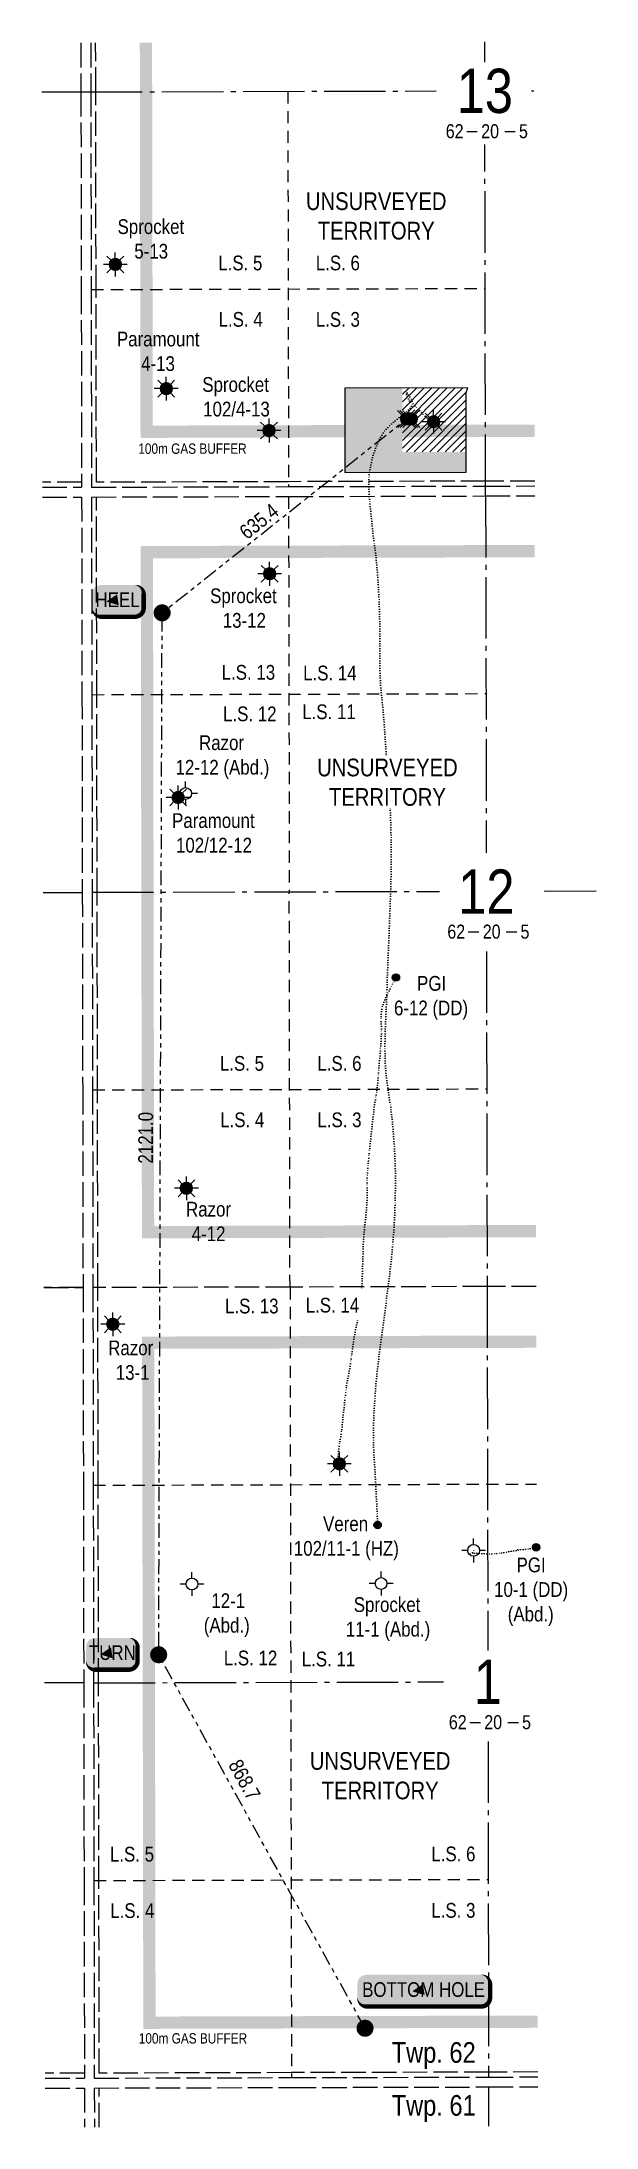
# Model space of a CAD drawing. Extents: x 504328 to 524869, y 6014084 to 6025549.
# Drawn here: x 515158 to 516287, y 6014084 to 6018327 of the extents above; entities that cross this region are included whole.
import ezdxf
from ezdxf.enums import TextEntityAlignment as Align

# ---------------------------------------------------------------- set-up
doc = ezdxf.new("R2010")
doc.units = 0
doc.header["$LTSCALE"] = 5
for name, pattern in [('foc-DOT', [1, 0.2, -0.8]), ('foc-DRILLPATH', [14.75, 6, -1.75, 1.75, -1.75, 1.75, -1.75]), ('foc-LSD', [8, 5, -3]), ('foc-QUARTERLINE', [33, 25, -3, 2, -3]), ('foc-UNSURVEYED', [12.5, 10, -2.5])]:
    doc.linetypes.add(name, pattern=pattern)
for name, color, linetype in [('10', 1, 'Continuous'), ('9', 3, 'Continuous'), ('AS-DRILL', 8, 'foc-DOT'), ('AS-DRILL-T', 8, 'Continuous'), ('AS-TARGET-GAS', 182, 'Continuous'), ('AS-TARGET-GAS-H', 181, 'Continuous'), ('C-WS-S', 8, 'Continuous'), ('CG-NOTES', 7, 'Continuous'), ('D-TXT', 6, 'Continuous'), ('F-WS-S', 8, 'Continuous'), ('L-BD', 7, 'Continuous'), ('L-MON', 1, 'Continuous'), ('L-SECLBL', 7, 'Continuous'), ('L-SECQ', 8, 'foc-QUARTERLINE'), ('L-SECTION-LSD', 7, 'foc-LSD'), ('L-UNS-T', 3, 'Continuous'), ('L-USEC', 7, 'foc-UNSURVEYED'), ('P-PDRILLPATH', 12, 'foc-DRILLPATH'), ('P-PROPOSED', 10, 'Continuous'), ('P-PROPOSED-EXISTING-H', 59, 'Continuous'), ('P-PROPOSED-H', 21, 'Continuous')]:
    doc.layers.add(name, color=color, linetype=linetype)
doc.layers.add('L-MON1', color=7, linetype='Continuous', lineweight=30, true_color=0x000000)
doc.styles.add('100L', font='ARIALN.TTF', dxfattribs={"height": 11})
doc.styles.add('80', font='ARIALN.TTF', dxfattribs={"height": 10})
doc.styles.add('80L', font='ARIALN.TTF', dxfattribs={"height": 10})
doc.styles.add('SIMPLEX', font='ARIALN.TTF')

msp = doc.modelspace()

# ---------------------------------------------------------------- texts
at = {"layer": 'AS-DRILL-T', "attachment_point": 1, "style": '80L'}
for s, width, gutter_width, insert, char_height in [('\\pi49.85048;Razor\\P\\pi1.99068;12-12 (Abd.)', 189.14153, 149.92, (515428.257, 6016916.222), 29.98396), ('\\pi-5.99618;Paramount\\P\\pi1.99068;102/12-12', 153.18532, 149.92, (515429.192, 6016757.756), 29.98396), ('\\pi62.25285;PGI\\P\\pi15.27809;6-12 (DD)', 178.05959, 150, (515859.565, 6016426.563), 30), ('\\pi2.76205;Razor\\P\\pi14.21567;4-12', 94.96465, 149.92, (515448.86, 6015967.155), 29.98396), ('\\pi2.76205;Razor\\P\\pi18.13241;13-1', 94.96465, 149.92, (515290.489, 6015684.989), 29.98396), ('\\pi61.50061;Veren\\P\\pi1.99175;102/11-1 (HZ)', 212.12128, 150, (515668.985, 6015327.079), 30), ('\\pi16.52247;12-1\\P\\pi1.18279;(Abd.)', 91.74479, 149.92, (515486.548, 6015170.594), 29.98396), ('\\pi18.1178;Sprocket\\P\\pi1.99068;11-1 (Abd.)', 170.03851, 149.92, (515774.899, 6015162.706), 29.98396)]:
    msp.add_mtext_dynamic_manual_height_columns(s, width=width, gutter_width=gutter_width, heights=[0], dxfattribs=dict(at, insert=insert, char_height=char_height))
at = {"layer": 'AS-TARGET-GAS', "char_height": 20.98877, "attachment_point": 1, "style": '80L'}
for insert in [(515354.48, 6017509.96), (515355.494, 6014275.701)]:
    msp.add_mtext_dynamic_manual_height_columns('100m GAS BUFFER', width=262.91519, gutter_width=142.424, heights=[0], dxfattribs=dict(at, insert=insert))
at = {"layer": 'D-TXT', "color": 3, "char_height": 41.9775, "attachment_point": 1, "style": '80L'}
for s, insert in [('Twp. 62', (515870.178, 6014257.473)), ('Twp. 61', (515870.178, 6014149.785))]:
    msp.add_mtext_dynamic_manual_height_columns(s, width=304.02356, gutter_width=142.424, heights=[0], dxfattribs=dict(at, insert=insert))
at = {"layer": 'F-WS-S', "char_height": 29.98396, "attachment_point": 1, "style": '80L'}
for s, width, insert in [('\\pi0.92713;Sprocket\\P\\pi34.96077;5-13', 135.65718, (515311.334, 6017966.168)), ('\\pi-14.76025;Paramount\\P\\pi34.4699;4-13', 135.65718, (515325.698, 6017737.545)), ('\\pi0.92713;Sprocket\\P\\pi2.68608;102/4-13', 135.65718, (515483.799, 6017644.977)), ('\\pi0.92713;Sprocket\\P\\pi26.65689;13-12', 135.65718, (515499.715, 6017215.107)), ('\\pi47.71315;PGI\\P\\pi1.99068;10-1 (DD)\\P\\pi29.78618;(Abd.)', 148.95156, (516076.643, 6015243.324))]:
    msp.add_mtext_dynamic_manual_height_columns(s, width=width, gutter_width=149.92, heights=[0], dxfattribs=dict(at, insert=insert))
at = {"layer": 'L-BD', "style": '80L'}
for s, rotation, p in [('635.4', 38.4181, (515600.088, 6017351.684)), ('2121.0', 89.8107, (515369.428, 6016097.474)), ('868.7', 298.9292, (515570.761, 6014791.303))]:
    msp.add_text(s, height=29.984, rotation=rotation, dxfattribs=at).set_placement(p, align=Align.MIDDLE)
at = {"layer": 'L-SECTION-LSD', "style": '100L'}
for s, p in [('L.S. 5', (515296.717, 6014624.909)), ('L.S. 4', (515297.399, 6014510.117))]:
    msp.add_text(s, height=29.984, dxfattribs=at).set_placement(p)
at = {"layer": 'L-UNS-T', "color": 3, "insert": (515838.658, 6017972.711), "char_height": 35.98075, "attachment_point": 5, "style": '80L'}
msp.add_mtext_dynamic_manual_height_columns('UNSURVEYED TERRITORY', width=284.27888, gutter_width=106.818, heights=[0], dxfattribs=at)

# ---------------------------------------------------------------- blocks, each defined once
blk = doc.blocks.new('L-SECLBL')
at = {"layer": '9', "color": 7}
for p, q in [((-5.1, -27.8), (-12.3, -27.8)), ((20.7, -27.8), (13.5, -27.8))]:
    blk.add_line(p, q, dxfattribs=at)
at = {"layer": '10', "color": 2, "style": 'SIMPLEX'}
blk.add_attdef('SEC', text='', height=30, dxfattribs=at).set_placement((0, 0), align=Align.MIDDLE)
at = {"layer": '10', "color": 5, "style": '80L'}
blk.add_attdef('TWP', text='', height=9.5, dxfattribs=at).set_placement((-14.4, -27.4), align=Align.MIDDLE_RIGHT)
blk.add_attdef('RGE', text='', height=9.5, dxfattribs=at).set_placement((3.6, -27.4), align=Align.MIDDLE_CENTER)
blk.add_attdef('MER', text='', height=9.5, dxfattribs=at).set_placement((23.2, -27.4), align=Align.MIDDLE_LEFT)
blk = doc.blocks.new('GAS')
h = blk.add_hatch(color=255)
h.dxf.hatch_style = 1
edge = h.paths.add_edge_path()
edge.add_arc((0, 0), 0.9, 0, 360)
for p, q in [((-0.81, 0), (-1.62, 0)), ((-0.57, 0.57), (-1.14, 1.14)), ((0, 0.81), (0, 1.62)), ((0.57, 0.57), (1.14, 1.14)), ((1.62, 0), (0.81, 0)), ((-0.57, -0.57), (-1.14, -1.14)), ((0, -0.81), (0, -1.62)), ((1.14, -1.14), (0.57, -0.57))]:
    blk.add_line(p, q)
blk.add_circle((0, 0), 0.8)
blk = doc.blocks.new('BH-Existing')
at = {"layer": 'AS-DRILL-T'}
h = blk.add_hatch(color=256, dxfattribs=at)
h.dxf.hatch_style = 1
edge = h.paths.add_edge_path()
edge.add_arc((0, 0), 0.5, 0, 360)
blk.add_circle((0, 0), 0.5, dxfattribs=at)
blk = doc.blocks.new('GABD')
for p, q in [((-0.81, 0), (-1.62, 0)), ((0, 0.81), (0, 1.62)), ((1.62, 0), (0.81, 0)), ((0, -0.81), (0, -1.62))]:
    blk.add_line(p, q)
blk.add_circle((0, 0), 0.8)
blk = doc.blocks.new('WC')
at = {"layer": 'L-MON'}
h = blk.add_hatch(color=255, dxfattribs=at)
h.dxf.hatch_style = 1
edge = h.paths.add_edge_path()
edge.add_arc((0, 0), 0.9, 0, 360)
at = {"layer": 'L-MON', "color": 240, "flags": 128}
for points in [[(-0.62, 0.5), (-1.23, 1.12)], [(0.52, 0.61), (1.13, 1.21)], [(-1.18, -1.18), (-0.56, -0.57)], [(1.16, -1.18), (0.56, -0.57)]]:
    blk.add_lwpolyline(points, dxfattribs=at)
at = {"layer": 'L-MON', "color": 240}
for radius in [0.8, 0.373]:
    blk.add_circle((0, 0), radius, dxfattribs=at)
blk = doc.blocks.new('plbh')
at = {"layer": 'L-MON'}
h = blk.add_hatch(color=255, dxfattribs=at)
h.dxf.hatch_style = 1
edge = h.paths.add_edge_path()
edge.add_arc((0, 0), 1.16, 0, 360)
h = blk.add_hatch(color=256, dxfattribs=at)
h.dxf.hatch_style = 1
h.paths.add_polyline_path([(-0.96, 0, 1), (0.96, 0, 1)])
h.paths.add_polyline_path([(0.91, 0, -1), (-0.91, 0, -1)], flags=16)
h.paths.add_polyline_path([(0.45, 0, -1), (-0.45, 0, -1)], flags=0)
h = blk.add_hatch(color=256, dxfattribs=at)
h.dxf.hatch_style = 1
h.paths.add_polyline_path([(-0.45, 0, 1), (0.45, 0, 1)])
h.paths.add_polyline_path([(0.4, 0, -1), (-0.4, 0, -1)], flags=16)
at = {"layer": 'L-MON', "color": 240}
for radius in [0.96, 0.91, 0.45, 0.4]:
    blk.add_circle((0, 0), radius, dxfattribs=at)
blk = doc.blocks.new('*U579')
h = blk.add_hatch(color=255)
edge = h.paths.add_edge_path()
edge.add_line((-11.5, -11.5), (11.5, -11.5))
edge.add_arc((11.5, -5.5), 6, 270, 360)
edge.add_line((17.5, -5.5), (17.5, 4))
edge.add_arc((11.5, 4), 6, 0, 90)
edge.add_line((11.5, 10), (-11.5, 10))
edge.add_arc((-11.5, 4), 6, 90, 180)
edge.add_line((-17.5, 4), (-17.5, -5.5))
edge.add_arc((-11.5, -5.5), 6, 180, 270)
at = {"color": 14, "flags": 128}
blk.add_lwpolyline([(-11.5, -11.5, 3, 3, 0), (11.5, -11.5, 3, 3, 0.414214), (17.5, -5.5, 3, 3, 0), (17.5, 4, 3, 0, 0.414214), (11.5, 10, 0, 0, 0), (-11.5, 10, 0, 0, 0.414214), (-17.5, 4, 0, 0, 0), (-17.5, -5.5, 0, 3, 0.414214)], format="xyseb", close=True, dxfattribs=at)
blk.add_lwpolyline([(-7.8, -1.2, 0, 7.5, 0), (0, 0, 0, 0, 0)], format="xyseb", dxfattribs=at)
at = {"color": 14, "style": '80'}
blk.add_attdef('ENTER_TEXT_001', (-26.8, -4.9), '', height=10, dxfattribs=at)
blk = doc.blocks.new('*U580')
h = blk.add_hatch(color=255)
edge = h.paths.add_edge_path()
edge.add_line((-39, -11.5), (39, -11.5))
edge.add_arc((39, -5.5), 6, 270, 360)
edge.add_line((45, -5.5), (45, 4))
edge.add_arc((39, 4), 6, 0, 90)
edge.add_line((39, 10), (-39, 10))
edge.add_arc((-39, 4), 6, 90, 180)
edge.add_line((-45, 4), (-45, -5.5))
edge.add_arc((-39, -5.5), 6, 180, 270)
at = {"color": 14, "flags": 128}
blk.add_lwpolyline([(-39, -11.5, 3, 3, 0), (39, -11.5, 3, 3, 0.414214), (45, -5.5, 3, 3, 0), (45, 4, 3, 0, 0.414214), (39, 10, 0, 0, 0), (-39, 10, 0, 0, 0.414214), (-45, 4, 0, 0, 0), (-45, -5.5, 0, 3, 0.414214)], format="xyseb", close=True, dxfattribs=at)
blk.add_lwpolyline([(-7.8, -1.2, 0, 7.5, 0), (0, 0, 0, 0, 0)], format="xyseb", dxfattribs=at)
at = {"color": 14, "style": '80'}
blk.add_attdef('ENTER_TEXT_001', (-26.8, -4.9), '', height=10, dxfattribs=at)

# ---------------------------------------------------------------- hatches: boundary and pattern name
at = {"layer": 'AS-TARGET-GAS-H'}
h = msp.add_hatch(color=256, dxfattribs=at)
h.dxf.hatch_style = 1
h.paths.add_polyline_path([(516161.027, 6017523.501), (516160.978, 6017548.488), (515383.881, 6017546.379), (515382.507, 6018325.43), (515357.52, 6018325.386), (515358.939, 6017521.325)])
h = msp.add_hatch(color=256, dxfattribs=at)
h.dxf.hatch_style = 1
h.paths.add_polyline_path([(516164.136, 6015920.023), (515386.756, 6015917.919), (515384.358, 6017276.407), (516161.502, 6017278.516), (516161.453, 6017303.502), (515359.327, 6017301.325), (515361.813, 6015892.865), (516164.185, 6015895.037)])
h = msp.add_hatch(color=256, dxfattribs=at)
h.dxf.hatch_style = 1
h.paths.add_polyline_path([(516167.255, 6014311.645), (515389.598, 6014309.548), (515387.197, 6015668.036), (516164.621, 6015670.149), (516164.572, 6015695.136), (515362.166, 6015692.955), (515364.655, 6014284.494), (516167.303, 6014286.659)])
at = {"layer": 'P-PROPOSED-EXISTING-H'}
h = msp.add_hatch(dxfattribs=at)
h.set_pattern_fill('ANSI31', color=256, scale=3.498129, style=0)
h.set_pattern_definition([(45, (5223.478, -3200.219), (-7.85352313, 7.85352313), [])])
h.paths.add_polyline_path([(516022.029, 6017613.849), (516024.984, 6017622.936), (515892.049, 6017622.844), (515892.134, 6017492.919), (516022.035, 6017493.003)])
at = {"layer": 'P-PROPOSED-H'}
h = msp.add_hatch(color=256, dxfattribs=at)
h.dxf.hatch_style = 1
h.paths.add_polyline_path([(515892.049, 6017622.844), (515774.735, 6017622.763), (515774.847, 6017451.206), (516022.036, 6017451.376), (516022.035, 6017493.003), (515892.134, 6017492.919)])

# ---------------------------------------------------------------- linework, layer by layer
at = {"layer": 'AS-DRILL', "flags": 128}
for points in [[(515955.436, 6017554.264), (515955.436, 6017554.264), (515955.506, 6017554.194), (515955.576, 6017554.164), (515955.857, 6017553.995), (515956.057, 6017553.705), (515956.198, 6017553.465), (515956.358, 6017553.256), (515956.529, 6017553.046), (515956.599, 6017552.886), (515956.699, 6017552.616), (515956.79, 6017552.386), (515956.95, 6017552.107), (515957.181, 6017551.757), (515957.402, 6017551.358), (515957.613, 6017550.948), (515957.853, 6017550.539), (515958.144, 6017550.079), (515958.435, 6017549.58), (515958.766, 6017549.11), (515959.117, 6017548.681), (515959.628, 6017548.072), (515959.078, 6017548.171), (515957.926, 6017549.009), (515956.354, 6017550.386), (515954.741, 6017551.782), (515953.168, 6017553.199), (515951.596, 6017554.507), (515950.054, 6017555.724), (515948.531, 6017556.881), (515946.979, 6017558.058), (515945.417, 6017559.355), (515943.874, 6017560.742), (515942.301, 6017562.189), (515940.638, 6017563.606), (515939.006, 6017564.852), (515937.484, 6017565.989), (515936.212, 6017567.057), (515935.08, 6017568.115), (515934.118, 6017568.913), (515933.337, 6017569.652), (515932.455, 6017570.6), (515931.503, 6017571.658), (515930.601, 6017572.706), (515929.739, 6017573.725), (515929.007, 6017574.653), (515928.396, 6017575.462), (515927.734, 6017576.231), (515926.993, 6017577.109), (515926.301, 6017578.058), (515925.719, 6017578.847), (515925.158, 6017579.546), (515924.347, 6017580.334), (515923.295, 6017581.162), (515922.334, 6017581.881), (515921.482, 6017582.519), (515920.701, 6017583.197), (515920.18, 6017583.826), (515919.679, 6017584.395), (515919.058, 6017584.954), (515918.377, 6017585.603), (515917.665, 6017586.512), (515916.873, 6017587.48), (515916.192, 6017588.189), (515915.63, 6017588.888), (515914.989, 6017589.707), (515914.187, 6017590.555), (515913.276, 6017591.293), (515912.325, 6017591.921), (515911.323, 6017592.489), (515910.272, 6017593.017), (515909.522, 6017593.456), (515908.84, 6017594.015), (515907.959, 6017594.823), (515907.107, 6017596.011), (515905.341, 6017599.248), (515904.427, 6017601.006), (515903.584, 6017602.725), (515902.781, 6017604.503), (515901.947, 6017606.462), (515901.123, 6017608.29), (515900.36, 6017609.869), (515899.728, 6017611.297), (515898.973, 6017613.716), (515898.831, 6017614.516), (515898.78, 6017615.136), (515898.779, 6017615.745), (515899.018, 6017616.046), (515899.88, 6017615.368), (515901.664, 6017613.311), (515904.2, 6017609.936), (515907.059, 6017605.551), (515909.678, 6017600.556), (515911.548, 6017595.28), (515912.038, 6017590.151), (515910.318, 6017584.997), (515906.257, 6017580), (515900.147, 6017574.918), (515892.708, 6017569.034), (515889.214, 6017566.067), (515885.24, 6017562.739), (515883.952, 6017561.687), (515874.907, 6017554.249), (515865.642, 6017546.042), (515855.363, 6017534.972), (515845.722, 6017520.183), (515837.975, 6017502.528), (515833.242, 6017488.619), (515830.56, 6017478.984), (515827.426, 6017465.388), (515825.349, 6017453.384), (515823.973, 6017440.961), (515823.369, 6017427.27), (515824.55, 6017400.582), (515825.448, 6017391.284), (515825.693, 6017388.854), (515828.362, 6017362.989), (515831.276, 6017334.904), (515832.324, 6017325.416), (515833.533, 6017315.499), (515834.639, 6017307.021), (515838.293, 6017278.598), (515841.028, 6017249.723), (515842.953, 6017220.736), (515844.488, 6017192.419), (515845.553, 6017163.491), (515846.271, 6017106.612), (515846.136, 6017078.191), (515846.26, 6017049.981), (515847.456, 6017020.494), (515850.05, 6016992.148), (515852.984, 6016963.724), (515855.178, 6016935.428), (515857.002, 6016907.151), (515858.915, 6016879.485), (515861.018, 6016851.649), (515863.586, 6016821.473), (515865.851, 6016792.827), (515867.284, 6016764.68), (515868.269, 6016736.022), (515869.043, 6016708.013), (515869.416, 6016680.044), (515869.182, 6016650.603), (515868.688, 6016621.192), (515867.913, 6016592.56), (515866.797, 6016564.398), (515865.682, 6016535.646), (515864.646, 6016507.133), (515863.529, 6016479.621), (515862.275, 6016450.168), (515861.19, 6016421.536), (515860.334, 6016393.104), (515859.288, 6016365.042), (515857.834, 6016335.599), (515856.738, 6016307.347), (515856.383, 6016278.346), (515857.108, 6016249.797), (515859.081, 6016221.831), (515862.986, 6016192.978), (515867.53, 6016164.637), (515871.114, 6016136.614), (515873.638, 6016108.028), (515875.603, 6016079.392), (515877.128, 6016050.785), (515877.801, 6016022.646), (515877.677, 6015993.505), (515877.131, 6015965.044), (515876.126, 6015936.372), (515874.529, 6015908.469), (515872.284, 6015880.014), (515869.529, 6015851.099), (515866.363, 6015822.833), (515862.747, 6015794.415), (515859.251, 6015766.029), (515855.566, 6015737.461), (515851.58, 6015709.074), (515847.785, 6015680.566), (515844.328, 6015652.489), (515840.961, 6015624.813), (515838.066, 6015595.927), (515835.961, 6015567.183), (515834.235, 6015539.179), (515833.028, 6015511.267), (515832.883, 6015482.626), (515834.1, 6015452.788), (515835.854, 6015424.392), (515837.568, 6015395.835), (515840.641, 6015331.88), (515841.563, 6015309.562)], [(515763.708, 6015434.12), (515763.708, 6015434.12), (515763.698, 6015434.19), (515763.538, 6015434.279), (515763.229, 6015434.039), (515763.019, 6015433.819), (515762.819, 6015433.678), (515762.619, 6015433.588), (515762.34, 6015433.487), (515762, 6015433.406), (515761.67, 6015433.316), (515761.43, 6015433.256), (515761.16, 6015433.215), (515761.04, 6015433.205), (515760.87, 6015433.194), (515760.71, 6015433.234), (515760.59, 6015433.424), (515760.499, 6015433.844), (515760.438, 6015434.524), (515760.426, 6015435.424), (515760.474, 6015436.544), (515760.582, 6015437.834), (515760.759, 6015439.254), (515761.143, 6015442.535), (515761.435, 6015446.456), (515761.627, 6015451.016), (515761.857, 6015456.256), (515762.266, 6015462.137), (515762.964, 6015468.528), (515763.961, 6015475.5), (515765.217, 6015483.123), (515766.752, 6015491.306), (515768.156, 6015499.808), (515769.209, 6015509.06), (515770.031, 6015518.692), (515770.862, 6015528.474), (515771.914, 6015538.486), (515773.185, 6015548.688), (515774.446, 6015558.881), (515775.637, 6015569.033), (515776.778, 6015579.175), (515777.338, 6015584.126), (515777.889, 6015588.987), (515779.182, 6015598.51), (515780.825, 6015607.513), (515782.538, 6015616.366), (515784.251, 6015625.459), (515785.824, 6015634.692), (515787.157, 6015643.775), (515788.36, 6015652.877), (515789.543, 6015662.21), (515790.805, 6015671.442), (515792.228, 6015680.765), (515793.72, 6015690.338), (515795.392, 6015700.181), (515797.294, 6015709.744), (515799.127, 6015719.028), (515800.81, 6015728.101), (515802.513, 6015737.154), (515804.106, 6015746.187), (515805.449, 6015755.35), (515806.572, 6015764.592), (515807.584, 6015773.934), (515808.457, 6015783.146), (515809.191, 6015791.887), (515809.764, 6015800.678), (515810.158, 6015809.379), (515810.462, 6015817.84), (515810.687, 6015826), (515810.981, 6015834.501), (515811.384, 6015843.572), (515811.727, 6015852.642), (515811.859, 6015862.213), (515811.92, 6015872.383), (515812.371, 6015882.654), (515813.062, 6015892.875), (515813.763, 6015903.116), (515814.793, 6015913.678), (515816.063, 6015924.631), (515817.213, 6015935.303), (515818.164, 6015945.575), (515818.965, 6015955.566), (515819.677, 6015965.158), (515820.16, 6015974.409), (515820.393, 6015983.499), (515820.387, 6015992.259), (515820.359, 6016001.649), (515820.44, 6016011.62), (515820.772, 6016021.6), (515821.343, 6016031.591), (515822.054, 6016041.703), (515822.896, 6016051.724), (515823.938, 6016061.406), (515825.05, 6016070.839), (515825.902, 6016080.18), (515826.725, 6016089.492), (515827.798, 6016098.714), (515829, 6016108.086), (515830.022, 6016117.708), (515830.954, 6016127.7), (515832.125, 6016137.972), (515833.365, 6016148.485), (515834.565, 6016159.207), (515836.065, 6016169.92), (515837.926, 6016180.263), (515839.648, 6016189.977), (515840.791, 6016198.869), (515841.595, 6016207.57), (515842.398, 6016216.432), (515843.141, 6016225.403), (515843.764, 6016234.655), (515844.487, 6016243.786), (515845.26, 6016252.828), (515846.163, 6016261.929), (515847.036, 6016270.981), (515847.649, 6016280.112), (515848.142, 6016289.223), (515848.676, 6016297.974), (515849.13, 6016306.615), (515849.324, 6016315.025), (515849.238, 6016323.425), (515848.973, 6016331.805), (515848.788, 6016339.915), (515848.983, 6016348.065), (515849.757, 6016356.567), (515851.451, 6016364.91), (515853.947, 6016372.525), (515856.824, 6016379.45), (515859.652, 6016385.565), (515861.177, 6016388.718), (515862.761, 6016391.791), (515864.295, 6016394.744), (515865.72, 6016397.537), (515867.125, 6016400.279), (515868.51, 6016403.022), (515869.925, 6016405.775), (515871.28, 6016408.487), (515872.027, 6016409.969), (515873.362, 6016412.621), (515874.408, 6016414.733), (515874.677, 6016415.284), (515876.012, 6016417.956), (515876.51, 6016418.917), (515878.921, 6016423.612)], [(516036.925, 6015257.947), (516036.925, 6015257.947), (516036.845, 6015257.647), (516036.218, 6015256.116), (516035.223, 6015253.674), (516033.627, 6015251.661), (516031.247, 6015251.266), (516030.167, 6015251.274), (516030.097, 6015251.274), (516029.977, 6015251.284), (516029.877, 6015251.254), (516029.948, 6015251.224), (516030.238, 6015251.215), (516030.927, 6015251.286), (516031.997, 6015251.498), (516033.206, 6015251.77), (516034.446, 6015252.053), (516035.715, 6015252.305), (516037.065, 6015252.488), (516038.525, 6015252.59), (516040.115, 6015252.624), (516041.835, 6015252.617), (516043.615, 6015252.57), (516045.585, 6015252.484), (516047.235, 6015252.387), (516049.126, 6015252.231), (516051.126, 6015252.055), (516053.226, 6015251.879), (516055.506, 6015251.723), (516058.007, 6015251.548), (516060.637, 6015251.323), (516063.378, 6015251.109), (516066.318, 6015250.984), (516069.318, 6015251.02), (516072.378, 6015251.156), (516075.527, 6015251.332), (516078.797, 6015251.478), (516082.087, 6015251.685), (516086.266, 6015252.033), (516089.655, 6015252.39), (516093.144, 6015252.886), (516096.783, 6015253.453), (516104.351, 6015254.698), (516108.389, 6015255.426), (516112.498, 6015256.174), (516116.726, 6015256.912), (516121.075, 6015257.57), (516125.564, 6015258.129), (516129.953, 6015258.637), (516124.622, 6015259.167), (516139.211, 6015259.785), (516143.599, 6015260.484), (516147.798, 6015261.202), (516151.157, 6015261.789), (516154.696, 6015262.435), (516164.112, 6015264.194)]]:
    msp.add_lwpolyline(points, dxfattribs=at)
at = {"layer": 'L-MON1', "color": 1}
for centre in [(515895.515, 6017560.071), (515900.435, 6017560.072), (515905.355, 6017560.072), (515910.275, 6017560.073)]:
    msp.add_circle(centre, 0.858, dxfattribs=at)
at = {"layer": 'L-SECQ', "flags": 128}
for points in [[(516059.601, 6018286.077), (516059.521, 6018327.397)], [(515157.803, 6018225.144), (515237.643, 6018225.228)], [(515237.643, 6018225.228), (515960.713, 6018227.191)], [(516154.411, 6018227.717), (516159.661, 6018227.732)], [(516061.312, 6017403.177), (516059.926, 6018118.537)], [(516061.312, 6017403.177), (516062.719, 6016677.261)], [(515160.679, 6016596.555), (515240.519, 6016596.771)], [(515260.625, 6016596.826), (515967.399, 6016598.74)], [(516180.333, 6016599.317), (516286.656, 6016599.605)], [(516063.108, 6016476.644), (516064.43, 6015794.82)], [(516064.43, 6015794.82), (516065.86, 6015054.1)], [(515243.356, 6014988.42), (515163.519, 6014988.337)], [(515263.463, 6014988.455), (515975.47, 6014990.388)], [(516067.745, 6014086.619), (516067.59, 6014166.337)]]:
    msp.add_lwpolyline(points, dxfattribs=at)
at = {"layer": 'L-SECTION-LSD', "flags": 128}
for points in [[(515658.732, 6018226.362), (515660.2, 6017422.196)], [(515258.459, 6017823.17), (516060.486, 6017825.372)], [(515660.254, 6017402.089), (515661.748, 6016597.912)], [(515259.915, 6016998.913), (516062.092, 6017001.088)], [(515663.233, 6015793.734), (515661.748, 6016597.912)], [(515261.335, 6016194.718), (516063.65, 6016196.9)], [(515663.233, 6015793.734), (515666.196, 6014185.362)], [(515262.753, 6015390.542), (516165.158, 6015392.993)], [(515264.174, 6014586.352), (516066.759, 6014588.528)]]:
    msp.add_lwpolyline(points, dxfattribs=at)
at = {"layer": 'L-USEC'}
for p, q in [((515237.467, 6018325.155), (515237.643, 6018225.228)), ((515257.574, 6018325.209), (515257.75, 6018225.263)), ((515267.802, 6018225.309), (515267.626, 6018325.237)), ((515237.643, 6018225.228), (515238.353, 6017823.135)), ((515257.75, 6018225.263), (515258.459, 6017823.17)), ((515268.512, 6017823.216), (515267.802, 6018225.309)), ((515238.353, 6017823.135), (515239.062, 6017421.052)), ((515258.459, 6017823.17), (515259.169, 6017421.107)), ((515269.204, 6017431.186), (515268.512, 6017823.216)), ((515239.045, 6017431.104), (515159.206, 6017431.021)), ((515660.198, 6017432.247), (515269.204, 6017431.186)), ((516061.254, 6017433.336), (515660.198, 6017432.247)), ((516161.201, 6017433.607), (516061.254, 6017433.336)), ((515159.223, 6017420.969), (515239.062, 6017421.052)), ((515159.259, 6017400.862), (515239.098, 6017400.945)), ((515239.098, 6017400.945), (515239.808, 6016998.858)), ((515259.169, 6017421.107), (515660.2, 6017422.196)), ((515259.204, 6017401.001), (515660.254, 6017402.089)), ((515259.204, 6017401.001), (515259.915, 6016998.894)), ((515269.968, 6016998.94), (515269.256, 6017401.028)), ((515660.2, 6017422.196), (516061.273, 6017423.283)), ((515660.254, 6017402.089), (516061.312, 6017403.177)), ((516061.258, 6017423.283), (516161.22, 6017423.554)), ((516061.312, 6017403.177), (516161.259, 6017403.448)), ((515239.808, 6016998.858), (515240.519, 6016596.77)), ((515259.915, 6016998.894), (515260.625, 6016596.806)), ((515270.678, 6016596.853), (515269.968, 6016998.94)), ((515240.519, 6016596.77), (515241.229, 6016194.682)), ((515260.625, 6016596.806), (515261.335, 6016194.718)), ((515271.387, 6016194.765), (515270.678, 6016596.853)), ((515241.229, 6016194.682), (515241.937, 6015792.594)), ((515261.335, 6016194.718), (515262.044, 6015792.629)), ((515272.096, 6015792.675), (515271.387, 6016194.765)), ((515241.937, 6015792.594), (515162.099, 6015792.511)), ((515162.099, 6015792.511), (515241.937, 6015792.594)), ((515241.937, 6015792.594), (515242.647, 6015390.506)), ((515663.233, 6015793.734), (515262.043, 6015792.648)), ((515262.044, 6015792.629), (515262.753, 6015390.542)), ((515272.806, 6015390.59), (515272.096, 6015792.675)), ((516064.43, 6015794.82), (515663.233, 6015793.734)), ((516164.378, 6015795.091), (516064.43, 6015794.82)), ((515242.647, 6015390.506), (515243.356, 6014988.42)), ((515262.753, 6015390.542), (515263.463, 6014988.455)), ((515273.515, 6014988.501), (515272.806, 6015390.59)), ((515243.356, 6014988.42), (515244.068, 6014586.317)), ((515263.463, 6014988.455), (515264.174, 6014586.352)), ((515274.227, 6014586.398), (515273.515, 6014988.501)), ((515244.068, 6014586.317), (515244.78, 6014184.224)), ((515264.174, 6014586.352), (515264.886, 6014184.278)), ((515274.921, 6014194.357), (515274.227, 6014586.398)), ((515244.762, 6014194.277), (515164.921, 6014194.196)), ((515164.949, 6014184.143), (515244.78, 6014184.224)), ((515165.003, 6014164.037), (515244.815, 6014164.118)), ((515244.815, 6014164.118), (515244.956, 6014084.274)), ((515264.886, 6014184.278), (515666.196, 6014185.362)), ((515264.921, 6014164.172), (515666.25, 6014165.255)), ((515264.921, 6014164.172), (515265.062, 6014084.332)), ((515666.194, 6014195.414), (515274.921, 6014194.357)), ((515275.115, 6014084.36), (515274.973, 6014164.199)), ((516067.531, 6014196.495), (515666.194, 6014195.414)), ((515666.196, 6014185.362), (516067.536, 6014186.443)), ((515666.25, 6014165.255), (516067.59, 6014166.337)), ((516167.478, 6014196.765), (516067.531, 6014196.495)), ((516067.536, 6014186.443), (516167.497, 6014186.712)), ((516067.59, 6014166.337), (516167.536, 6014166.606))]:
    msp.add_line(p, q, dxfattribs=at)
at = {"layer": 'P-PDRILLPATH', "flags": 128}
msp.add_lwpolyline([(515815.934, 6014285.722), (515395.937, 6015045.629), (515402.94, 6017165.444), (515900.529, 6017560.084)], dxfattribs=at)
at = {"layer": 'P-PROPOSED', "flags": 128}
msp.add_lwpolyline([(516024.977, 6017622.936), (515774.735, 6017622.763), (515774.847, 6017451.206), (516022.036, 6017451.376), (516022.035, 6017493.003), (516022.029, 6017613.849), (516024.977, 6017622.936)], dxfattribs=at)

# ---------------------------------------------------------------- block references
at = {"layer": 'AS-DRILL-T', "xscale": 14.99198054999998, "yscale": 14.99198054999998, "zscale": 14.99198054999998}
for p in [(515878.921, 6016423.612), (515841.563, 6015309.562), (516164.112, 6015264.194)]:
    msp.add_blockref('BH-Existing', p, dxfattribs=at)
at = {"layer": 'C-WS-S', "color": 90, "xscale": 14.99198054999998, "yscale": 14.99198054999998, "zscale": 14.99198054999998}
msp.add_blockref('GAS', (515955.436, 6017554.264), dxfattribs=at)
at = {"layer": 'CG-NOTES'}
ref = msp.add_blockref('*U579', (515312.934, 6017191.968), dxfattribs=dict(at, xscale=2.998396109999996, yscale=2.998396109999996, zscale=2.998396109999996))
ref.add_attrib('ENTER_TEXT_001', 'HEEL', (515267.406, 6017176.976), dxfattribs={"layer": '0', "color": 14, "height": 29.984, "style": '80'})
ref = msp.add_blockref('*U579', (515300.56, 6015049.744), dxfattribs=dict(at, xscale=2.998396109999996, yscale=2.998396109999996, zscale=2.998396109999996))
ref.add_attrib('ENTER_TEXT_001', 'TURN', (515253.887, 6015035.007), dxfattribs={"layer": '0', "color": 14, "height": 29.984, "style": '80'})
ref = msp.add_blockref('*U580', (515935.482, 6014364.508), dxfattribs=dict(at, xscale=2.998396109999996, yscale=2.998396109999996, zscale=2.998396109999996))
ref.add_attrib('ENTER_TEXT_001', 'BOTTOM HOLE', (515810.116, 6014349.505), dxfattribs={"layer": '0', "color": 14, "height": 29.98396, "style": '80'})
at = {"layer": 'F-WS-S', "xscale": 14.99198054999998, "yscale": 14.99198054999998, "zscale": 14.99198054999998}
for name, p in [('GAS', (515307.643, 6017874.298)), ('GAS', (515411.349, 6017621.52)), ('GAS', (515620.582, 6017536.368)), ('GABD', (515450.669, 6016797.796)), ('GABD', (516036.925, 6015257.947)), ('GABD', (515463.64, 6015189.557)), ('GABD', (515848.625, 6015190.604))]:
    msp.add_blockref(name, p, dxfattribs=at)
at = {"layer": 'F-WS-S', "color": 90, "linetype": 'Continuous', "xscale": 14.99198054999998, "yscale": 14.99198054999998, "zscale": 14.99198054999998}
for p in [(515621.702, 6017244.959), (515435.473, 6016789.869), (515452.373, 6015994.669), (515302.561, 6015718.011), (515763.698, 6015434.19)]:
    msp.add_blockref('GAS', p, dxfattribs=at)
at = {"layer": 'L-MON', "color": 90, "xscale": 14.99198054999998, "yscale": 14.99198054999998, "zscale": 14.99198054999998}
for p in [(515900.529, 6017560.084), (515905.446, 6017560.087), (515910.364, 6017560.09)]:
    msp.add_blockref('WC', p, dxfattribs=at)
at = {"layer": 'L-MON', "xscale": 14.99198054999998, "yscale": 14.99198054999998, "zscale": 14.99198054999998}
for p in [(515402.94, 6017165.444), (515395.937, 6015045.629), (515815.934, 6014285.722)]:
    msp.add_blockref('plbh', p, dxfattribs=at)
at = {"layer": 'L-SECLBL', "xscale": 2.998396109999996, "yscale": 2.998396109999996, "zscale": 2.998396109999996}
for p, values in [((516059.715, 6018227.46), {'SEC': '13', 'TWP': '62', 'RGE': '20', 'MER': '5'}), ((516062.871, 6016598.999), {'SEC': '12', 'TWP': '62', 'RGE': '20', 'MER': '5'}), ((516065.983, 6014990.633), {'SEC': '1', 'TWP': '62', 'RGE': '20', 'MER': '5'})]:
    msp.add_blockref('L-SECLBL', p, dxfattribs=at).add_auto_attribs(values)

msp.set_redraw_order([(e.dxf.handle, doc.entitydb.next_handle()) for e in msp.query("TEXT MTEXT ATTDEF DIMENSION ARC_DIMENSION")])  # texts and dimensions are drawn at this point

# ---------------------------------------------------------------- next in the draw order: texts
at = {"layer": 'L-SECTION-LSD', "attachment_point": 1, "style": '100L', "bg_fill": 3, "box_fill_scale": 1.5, "bg_fill_color": 256, "bg_fill_transparency": 0}
for s, width, insert, char_height in [('\\pi5.27291;L.S. 5', 91.15467, (515511.914, 6017892.255), 29.98396), ('L.S. 6', 91.40051, (515715.684, 6017892.255), 29.984), ('\\pi5.95483;L.S. 4', 91.5707, (515511.914, 6017777.463), 29.98396), ('L.S. 3', 91.07902, (515715.684, 6017777.463), 29.984), ('\\pi5.66334;L.S. 13', 110.44358, (515518.44, 6017059.371), 29.98396), ('\\pi6.67948;L.S. 12', 111.27565, (515520.309, 6016974.933), 29.98396), ('L.S. 11', 109.29003, (515688.1, 6016979.14), 29.984), ('\\pi5.27291;L.S. 5', 91.15467, (515515.219, 6016263.789), 29.98396), ('L.S. 6', 91.40051, (515718.988, 6016263.789), 29.984), ('\\pi5.95483;L.S. 4', 91.5707, (515515.219, 6016148.996), 29.98396), ('L.S. 3', 91.07902, (515718.988, 6016148.996), 29.984), ('\\pi2.75419;L.S. 13', 107.53443, (515528.295, 6015770.071), 29.98396), ('L.S. 14', 107.47307, (515695.166, 6015771.884), 29.984), ('\\pi2.75419;L.S. 12', 107.35035, (515525.712, 6015054.049), 29.98396), ('L.S. 11', 102.80981, (515687.117, 6015051.969), 29.984), ('L.S. 6', 91.40051, (515950.867, 6014655.425), 29.984), ('L.S. 3', 91.07902, (515950.867, 6014540.632), 29.984)]:
    msp.add_mtext_dynamic_manual_height_columns(s, width=width, gutter_width=164.912, heights=[0], dxfattribs=dict(at, insert=insert, char_height=char_height))
at = {"layer": 'L-UNS-T', "color": 3, "char_height": 35.98075, "attachment_point": 5, "style": '80L', "bg_fill": 3, "box_fill_scale": 1.15, "bg_fill_color": 256, "bg_fill_true_color": 256, "bg_fill_transparency": 0}
for insert in [(515861.499, 6016820.546), (515846.691, 6014799.276)]:
    msp.add_mtext_dynamic_manual_height_columns('UNSURVEYED TERRITORY', width=284.27888, gutter_width=106.818, heights=[0], dxfattribs=dict(at, insert=insert))

# ---------------------------------------------------------------- next in the draw order: linework, layer by layer
at = {"layer": 'L-SECQ', "flags": 128}
msp.add_lwpolyline([(516066.217, 6014869.444), (516067.536, 6014186.443)], dxfattribs=at)

# ---------------------------------------------------------------- next in the draw order: texts
at = {"layer": 'L-SECTION-LSD', "insert": (515689.973, 6017057.97), "char_height": 29.984, "attachment_point": 1, "style": '100L', "bg_fill": 3, "box_fill_scale": 1.5, "bg_fill_color": 256, "bg_fill_transparency": 0}
msp.add_mtext_dynamic_manual_height_columns('L.S. 14', width=110.93526, gutter_width=164.912, heights=[0], dxfattribs=at)

doc.saveas('drawing.dxf')
